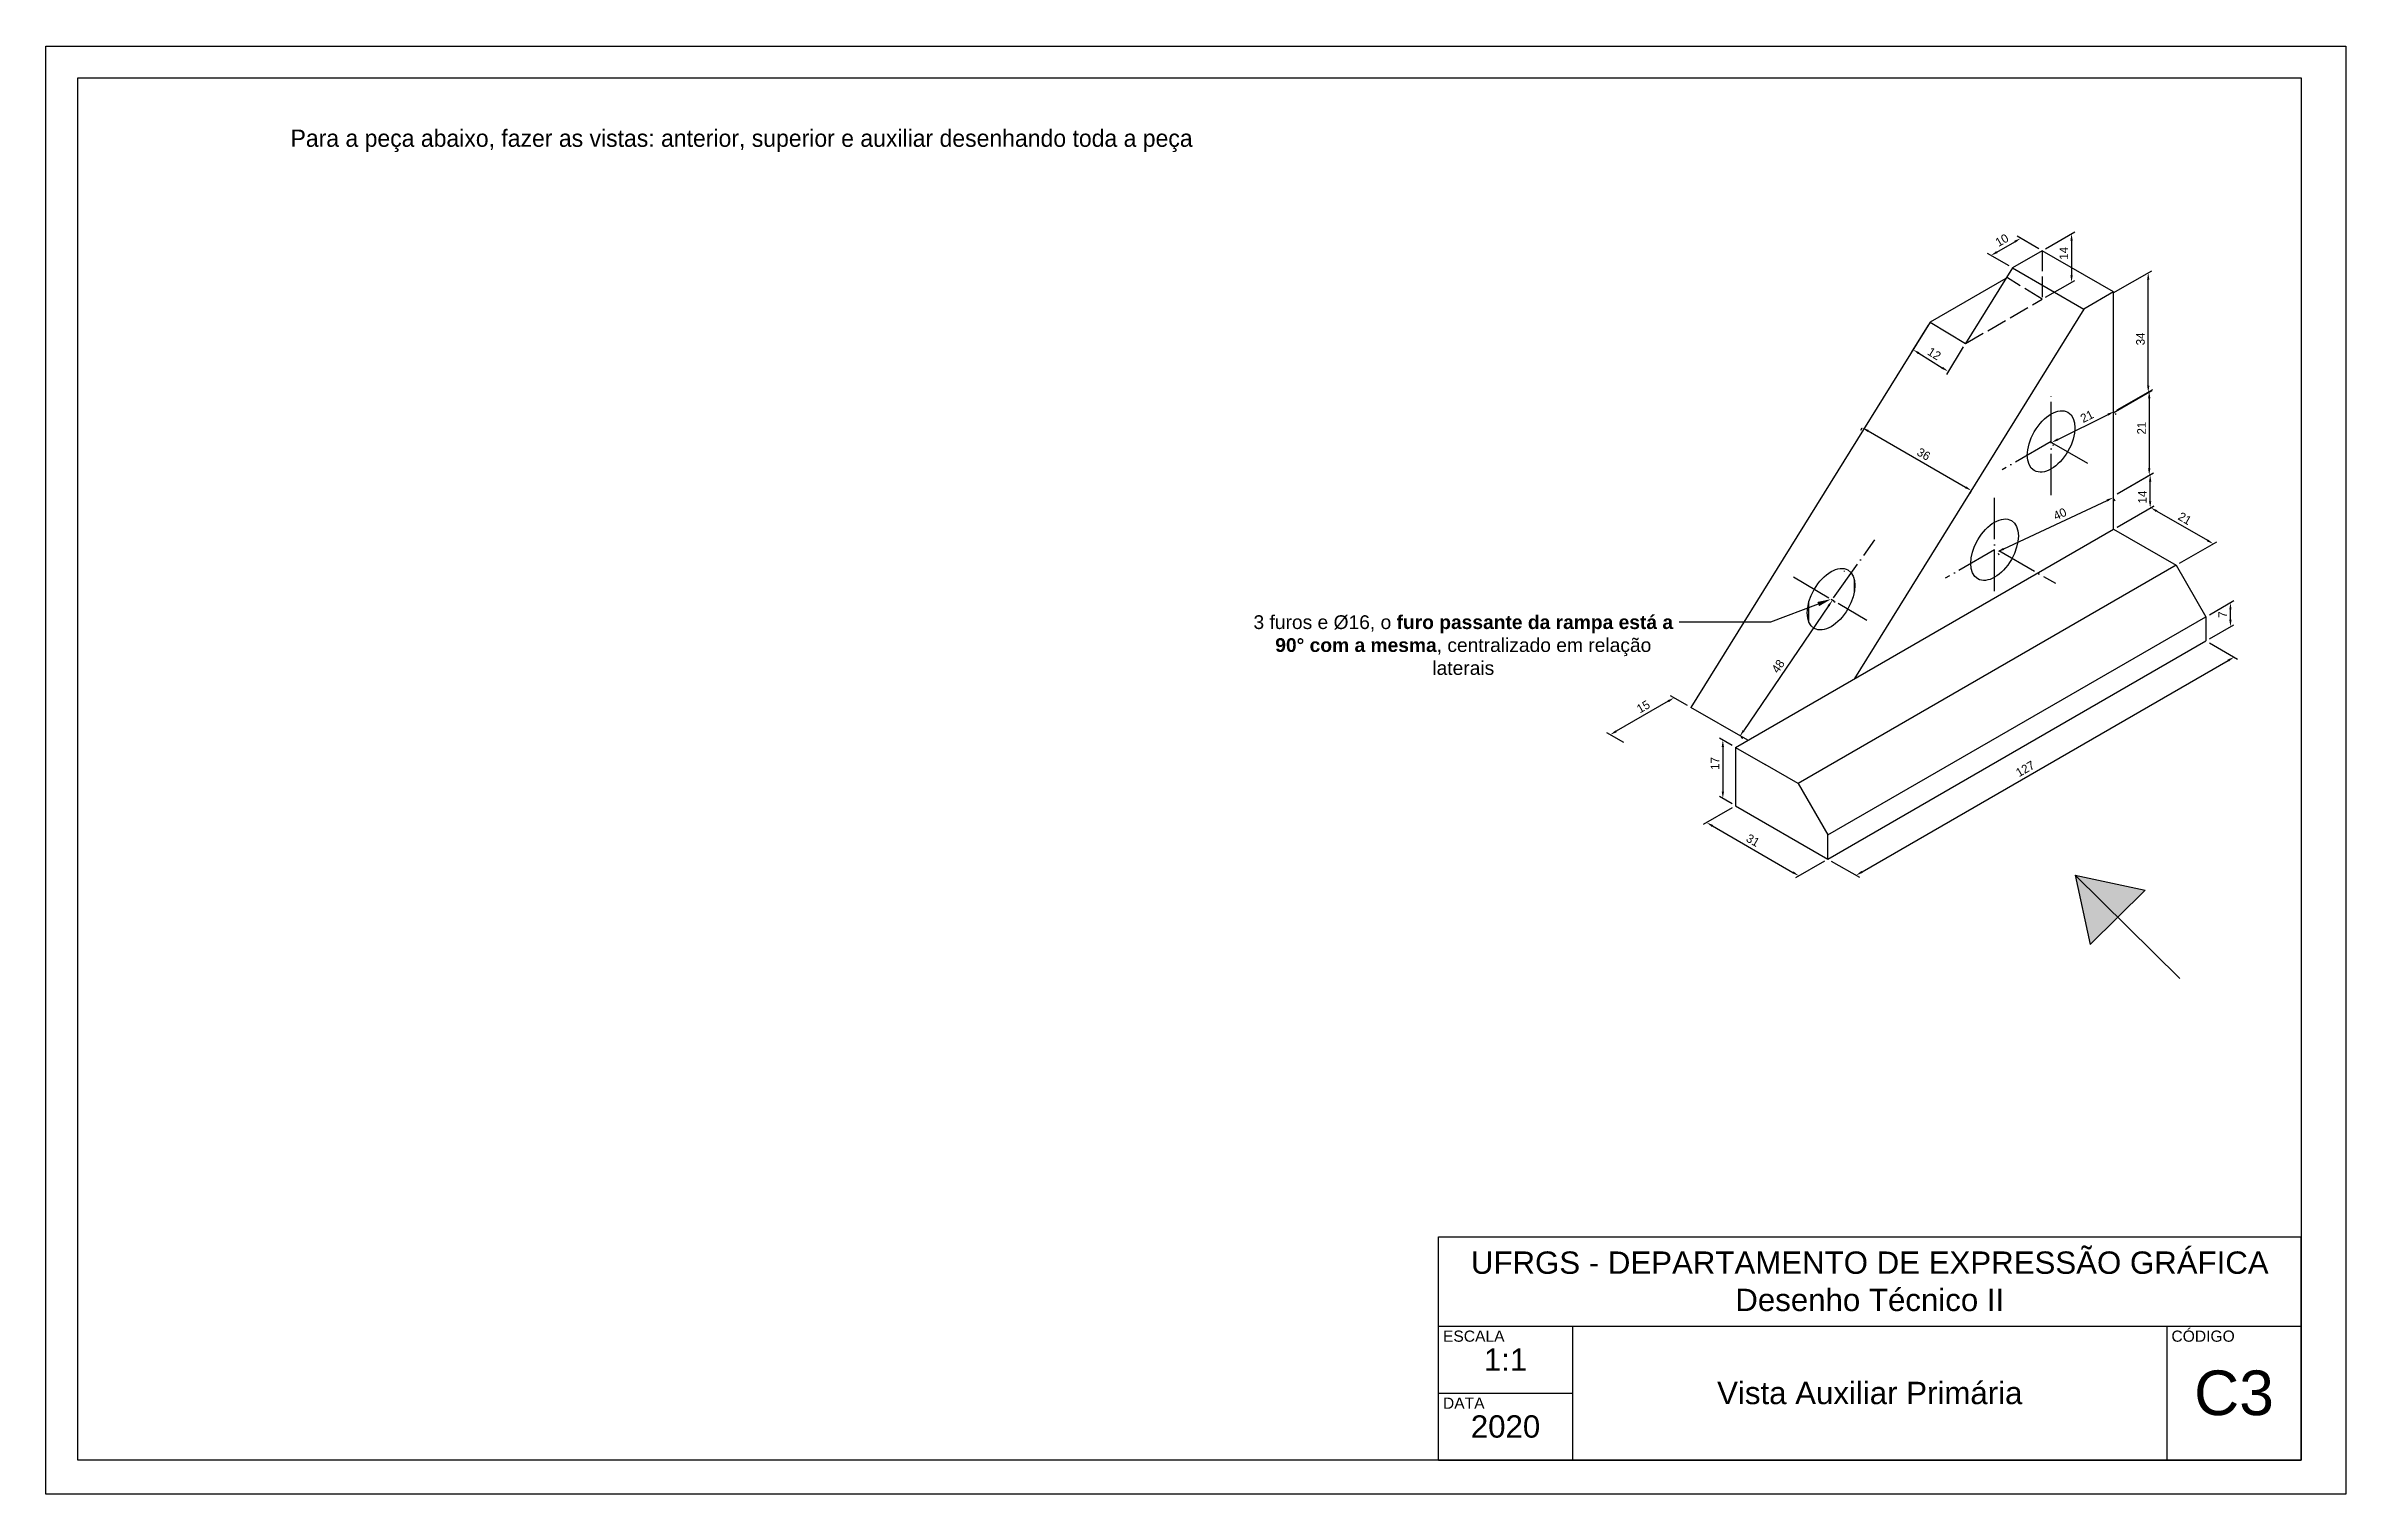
# Model space of a CAD drawing. Header units: metres. Extents: x -137 to 878, y -190 to 259.
# Drawn here: x 209 to 878, y -162 to 259 of the extents above; entities that cross this region are included whole.
import ezdxf
from ezdxf import colors
from ezdxf.entities.mleader import LeaderData, LeaderLine
from ezdxf.math import Vec2, Vec3

# ---------------------------------------------------------------- set-up
doc = ezdxf.new("R2010")
doc.units = ezdxf.units.M
doc.header["$LTSCALE"] = 0.5
doc.linetypes.add('ACAD_ISO02W100', pattern=[15, 12, -3])
doc.linetypes.add('ACAD_ISO04W100', pattern=[30, 24, -3, 0, -3])
for name, color, linetype in [('cotas', 114, 'Continuous'), ('eixos', 150, 'ACAD_ISO04W100'), ('Folha-selo', 106, 'Continuous'), ('hachura', 30, 'Continuous'), ('MARGEM', 106, 'Continuous'), ('não visivel', 1, 'ACAD_ISO02W100'), ('texto', 42, 'Continuous')]:
    doc.layers.add(name, color=color, linetype=linetype)
doc.layers.add('visivel', color=7, linetype='Continuous', lineweight=30)
doc.dimstyles.get("Standard").update_dxf_attribs({"dimtxt": 2.5, "dimasz": 2, "dimexe": 1, "dimexo": 1, "dimgap": 1, "dimtad": 1, "dimtoh": 1, "dimdec": 0, "dimzin": 0, "dimdsep": 46, "dimtxsty": 'Standard', "dimcen": 0.09, "dimadec": 0, "dimazin": 0, "dimtfac": 1, "dimtdec": 0, "dimtofl": 0, "dimtmove": 0, "dimatfit": 3, "dimfxl": 1, "dimtolj": 1, "dimtzin": 0, "dimarcsym": 0})

msp = doc.modelspace()

# ---------------------------------------------------------------- texts
at = {"layer": 'Folha-selo'}
for s, insert, char_height, width, attachment_point in [('{\\fArial|b0|i0|c0|p34;UFRGS - DEPARTAMENTO DE EXPRESSÃO GRÁFICA\\PDesenho Técnico II}', (739.91, -100.33), 6.5, 251.4448, 5), ('{\\fArial|b0|i0|c0|p34;ESCALA}', (615.76, -114.63), 3.25, 19.5611, 1), ('{\\fArial|b0|i0|c0|p34;1:1}', (633.96, -123.08), 6.5, 37.4788, 5), ('{\\fArial|b0|i0|c0|p34;CÓDIGO}', (827.66, -114.63), 3.25, 19.5611, 1), ('{\\fArial|b0|i0|c0|p34;C3}', (845.86, -132.83), 13, 36.0476, 5), ('{\\fArial|b0|i0|c0|p34;Vista Auxiliar Primária}', (739.91, -132.83), 6.5, 170.5814, 5), ('{\\fArial|b0|i0|c0|p34;DATA}', (615.76, -134.13), 3.25, 19.5611, 1), ('{\\fArial|b0|i0|c0|p34;2020}', (633.96, -142.58), 6.5, 36.7632, 5)]:
    msp.add_mtext(s, dxfattribs=dict(at, insert=insert, char_height=char_height, width=width, attachment_point=attachment_point))
at = {"layer": 'texto', "insert": (280.54, 234.78), "char_height": 5, "attachment_point": 1}
msp.add_mtext_dynamic_manual_height_columns('Para a peça abaixo, fazer as vistas: anterior, superior e auxiliar desenhando toda a peça', width=444.4018, gutter_width=1, heights=[0], dxfattribs=at)

# ---------------------------------------------------------------- blocks, each defined once
blk = doc.blocks.new('*D1')
at = {"layer": 'cotas', "color": 0, "lineweight": -2, "transparency": 16777216}
for p, q in [((737.65, 18.82), (844.17, 80.32)), ((838.7, 85.48), (846.9, 80.74)), ((728.71, 21.98), (736.92, 17.24))]:
    blk.add_line(p, q, dxfattribs=at)
at = {"layer": 'cotas', "color": 0, "transparency": 16777216}
for points in [[(844, 80.61), (844.34, 80.03), (845.9, 81.32)], [(737.48, 19.11), (737.82, 18.53), (735.92, 17.82)]]:
    blk.add_solid(points, dxfattribs=at)
at = {"layer": 'Defpoints', "color": 0, "transparency": 16777216}
for p in [(837.7, 86.06), (845.9, 81.32), (727.71, 22.56)]:
    blk.add_point(p, dxfattribs=at)
at = {"layer": 'cotas', "color": 0, "transparency": 16777216, "insert": (785.11, 48.82), "char_height": 2.5, "attachment_point": 5, "rotation": 30}
blk.add_mtext('\\A1;127', dxfattribs=at)
blk = doc.blocks.new('*D2')
at = {"layer": 'cotas', "color": 0, "lineweight": -2, "transparency": 16777216}
for p, q in [((699.87, 37.48), (691.44, 32.61)), ((694.17, 32.19), (717.55, 18.69)), ((726.71, 21.98), (718.28, 17.11))]:
    blk.add_line(p, q, dxfattribs=at)
at = {"layer": 'cotas', "color": 0, "transparency": 16777216}
for points in [[(694.33, 32.48), (694, 31.9), (692.44, 33.19)], [(717.72, 18.98), (717.38, 18.4), (719.28, 17.69)]]:
    blk.add_solid(points, dxfattribs=at)
at = {"layer": 'Defpoints', "color": 0, "transparency": 16777216}
for p in [(700.87, 38.06), (727.71, 22.56), (719.28, 17.69)]:
    blk.add_point(p, dxfattribs=at)
at = {"layer": 'cotas', "color": 0, "transparency": 16777216, "insert": (705.92, 28), "char_height": 2.5, "attachment_point": 5, "rotation": 330}
blk.add_mtext('\\A1;31', dxfattribs=at)
blk = doc.blocks.new('*D3')
at = {"layer": 'cotas', "color": 0, "lineweight": -2, "transparency": 16777216}
for p, q in [((838.7, 93.63), (845.82, 97.74)), ((844.82, 92.17), (844.82, 95.17)), ((838.7, 86.63), (845.82, 90.74))]:
    blk.add_line(p, q, dxfattribs=at)
at = {"layer": 'cotas', "color": 0, "transparency": 16777216}
for points in [[(844.49, 95.17), (845.15, 95.17), (844.82, 97.17)], [(844.49, 92.17), (845.15, 92.17), (844.82, 90.17)]]:
    blk.add_solid(points, dxfattribs=at)
at = {"layer": 'Defpoints', "color": 0, "transparency": 16777216}
for p in [(844.82, 97.17), (837.7, 93.06), (837.7, 86.06)]:
    blk.add_point(p, dxfattribs=at)
at = {"layer": 'cotas', "color": 0, "transparency": 16777216, "insert": (842.57, 93.67), "char_height": 2.5, "attachment_point": 5, "rotation": 90}
blk.add_mtext('\\A1;7', dxfattribs=at)
blk = doc.blocks.new('*D4')
at = {"layer": 'cotas', "color": 0, "lineweight": -2, "transparency": 16777216}
for p, q in [((776.89, 199.16), (782.09, 202.16)), ((789.07, 200.13), (782.82, 203.74)), ((780.41, 195.13), (774.16, 198.74))]:
    blk.add_line(p, q, dxfattribs=at)
at = {"layer": 'cotas', "color": 0, "transparency": 16777216}
for points in [[(781.92, 202.45), (782.25, 201.87), (783.82, 203.16)], [(776.72, 199.45), (777.06, 198.87), (775.16, 198.16)]]:
    blk.add_solid(points, dxfattribs=at)
at = {"layer": 'Defpoints', "color": 0, "transparency": 16777216}
for p in [(783.82, 203.16), (781.41, 194.56), (790.07, 199.56)]:
    blk.add_point(p, dxfattribs=at)
at = {"layer": 'cotas', "color": 0, "transparency": 16777216, "insert": (778.36, 202.61), "char_height": 2.5, "attachment_point": 5, "rotation": 30}
blk.add_mtext('\\A1;10', dxfattribs=at)
blk = doc.blocks.new('*D5')
at = {"layer": 'cotas', "color": 0, "lineweight": -2, "transparency": 16777216}
for p, q in [((756.92, 177.87), (751.98, 169.91)), ((754.2, 169.7), (761.01, 165.48)), ((767.12, 171.54), (762.18, 163.58))]:
    blk.add_line(p, q, dxfattribs=at)
at = {"layer": 'cotas', "color": 0, "transparency": 16777216}
for points in [[(754.38, 169.99), (754.03, 169.42), (752.51, 170.76)], [(761.19, 165.76), (760.83, 165.2), (762.71, 164.43)]]:
    blk.add_solid(points, dxfattribs=at)
at = {"layer": 'Defpoints', "color": 0, "transparency": 16777216}
for p in [(757.45, 178.72), (767.65, 172.39), (762.71, 164.43)]:
    blk.add_point(p, dxfattribs=at)
at = {"layer": 'cotas', "color": 0, "transparency": 16777216, "insert": (758.67, 169.58), "char_height": 2.5, "attachment_point": 5, "rotation": 328.17801}
blk.add_mtext('\\A1;12', dxfattribs=at)
blk = doc.blocks.new('*D6')
at = {"layer": 'cotas', "color": 0, "lineweight": -2, "transparency": 16777216}
for p, q in [((699.87, 55.63), (696.17, 57.76)), ((697.17, 55.19), (697.17, 42.19)), ((699.87, 38.63), (696.17, 40.76))]:
    blk.add_line(p, q, dxfattribs=at)
at = {"layer": 'cotas', "color": 0, "transparency": 16777216}
for points in [[(696.84, 55.19), (697.51, 55.19), (697.17, 57.19)], [(696.84, 42.19), (697.51, 42.19), (697.17, 40.19)]]:
    blk.add_solid(points, dxfattribs=at)
at = {"layer": 'Defpoints', "color": 0, "transparency": 16777216}
for p in [(700.87, 55.06), (697.17, 40.19), (700.87, 38.06)]:
    blk.add_point(p, dxfattribs=at)
at = {"layer": 'cotas', "color": 0, "transparency": 16777216, "insert": (694.92, 50.35), "char_height": 2.5, "attachment_point": 5, "rotation": 90}
blk.add_mtext('\\A1;17', dxfattribs=at)
blk = doc.blocks.new('*D7')
at = {"layer": 'cotas', "color": 0, "lineweight": -2, "transparency": 16777216}
for p, q in [((794.6, 144.65), (809.21, 151.87)), ((811.29, 152.16), (811.44, 151.86)), ((793.11, 143.16), (793.25, 142.86))]:
    blk.add_line(p, q, dxfattribs=at)
at = {"layer": 'cotas', "color": 0, "transparency": 16777216}
for points in [[(809.06, 152.17), (809.35, 151.57), (811, 152.76)], [(794.46, 144.95), (794.75, 144.35), (792.81, 143.76)]]:
    blk.add_solid(points, dxfattribs=at)
at = {"layer": 'Defpoints', "color": 0, "transparency": 16777216}
for p in [(810.85, 153.06), (811, 152.76), (792.66, 144.06)]:
    blk.add_point(p, dxfattribs=at)
at = {"layer": 'cotas', "color": 0, "transparency": 16777216, "insert": (803.08, 151.35), "char_height": 2.5, "attachment_point": 5, "rotation": 26.3295}
blk.add_mtext('\\A1;21', dxfattribs=at)
blk = doc.blocks.new('*D8')
at = {"layer": 'cotas', "color": 0, "lineweight": -2, "transparency": 16777216}
for p, q in [((810.91, 127.37), (811.17, 126.82)), ((778.87, 112.8), (808.93, 126.88)), ((777.22, 111.59), (777.48, 111.05))]:
    blk.add_line(p, q, dxfattribs=at)
at = {"layer": 'cotas', "color": 0, "transparency": 16777216}
for points in [[(808.79, 127.18), (809.07, 126.58), (810.74, 127.73)], [(778.72, 113.1), (779.01, 112.5), (777.05, 111.95)]]:
    blk.add_solid(points, dxfattribs=at)
at = {"layer": 'Defpoints', "color": 0, "transparency": 16777216}
for p in [(810.48, 128.28), (810.74, 127.73), (776.8, 112.5)]:
    blk.add_point(p, dxfattribs=at)
at = {"layer": 'cotas', "color": 0, "transparency": 16777216, "insert": (795.23, 122.95), "char_height": 2.5, "attachment_point": 5, "rotation": 25.09584}
blk.add_mtext('\\A1;40', dxfattribs=at)
blk = doc.blocks.new('*D9')
at = {"layer": 'cotas', "color": 0, "lineweight": -2, "transparency": 16777216}
for p, q in [((811.85, 128.83), (822.47, 134.96)), ((821.47, 126.68), (821.47, 132.39)), ((811.85, 119.13), (822.47, 125.26))]:
    blk.add_line(p, q, dxfattribs=at)
at = {"layer": 'cotas', "color": 0, "transparency": 16777216}
for points in [[(821.13, 132.39), (821.8, 132.39), (821.47, 134.39)], [(821.13, 126.68), (821.8, 126.68), (821.47, 124.68)]]:
    blk.add_solid(points, dxfattribs=at)
at = {"layer": 'Defpoints', "color": 0, "transparency": 16777216}
for p in [(821.47, 134.39), (810.85, 128.26), (810.85, 118.56)]:
    blk.add_point(p, dxfattribs=at)
at = {"layer": 'cotas', "color": 0, "transparency": 16777216, "insert": (819.22, 127.87), "char_height": 2.5, "attachment_point": 5, "rotation": 90}
blk.add_mtext('\\A1;14', dxfattribs=at)
blk = doc.blocks.new('*D10')
at = {"layer": 'cotas', "color": 0, "lineweight": -2, "transparency": 16777216}
for p, q in [((811.85, 153.23), (822.2, 159.2)), ((821.2, 156.63), (821.2, 136.23)), ((811.85, 128.83), (822.2, 134.81))]:
    blk.add_line(p, q, dxfattribs=at)
at = {"layer": 'cotas', "color": 0, "transparency": 16777216}
for points in [[(820.86, 156.63), (821.53, 156.63), (821.2, 158.63)], [(820.86, 136.23), (821.53, 136.23), (821.2, 134.23)]]:
    blk.add_solid(points, dxfattribs=at)
at = {"layer": 'Defpoints', "color": 0, "transparency": 16777216}
for p in [(810.85, 152.65), (821.2, 134.23), (810.85, 128.26)]:
    blk.add_point(p, dxfattribs=at)
at = {"layer": 'cotas', "color": 0, "transparency": 16777216, "insert": (818.95, 147.94), "char_height": 2.5, "attachment_point": 5, "rotation": 90}
blk.add_mtext('\\A1;21', dxfattribs=at)
blk = doc.blocks.new('*D11')
at = {"layer": 'cotas', "color": 0, "lineweight": -2, "transparency": 16777216}
for p, q in [((727.94, 96.23), (703.24, 59.93)), ((729.48, 97.61), (729.89, 97.33)), ((702.53, 58), (702.94, 57.71))]:
    blk.add_line(p, q, dxfattribs=at)
at = {"layer": 'cotas', "color": 0, "transparency": 16777216}
for points in [[(727.66, 96.42), (728.21, 96.05), (729.06, 97.89)], [(702.96, 60.12), (703.51, 59.74), (702.11, 58.28)]]:
    blk.add_solid(points, dxfattribs=at)
at = {"layer": 'Defpoints', "color": 0, "transparency": 16777216}
for p in [(728.65, 98.17), (701.7, 58.56), (702.11, 58.28)]:
    blk.add_point(p, dxfattribs=at)
at = {"layer": 'cotas', "color": 0, "transparency": 16777216, "insert": (713.25, 78.65), "char_height": 2.5, "attachment_point": 5, "rotation": 55.77048}
blk.add_mtext('\\A1;48', dxfattribs=at)
blk = doc.blocks.new('*D12')
at = {"layer": 'cotas', "color": 0, "lineweight": -2, "transparency": 16777216}
for p, q in [((791.07, 200.13), (799.6, 205.06)), ((798.6, 202.48), (798.6, 192.35)), ((791.07, 186), (799.6, 190.93))]:
    blk.add_line(p, q, dxfattribs=at)
at = {"layer": 'cotas', "color": 0, "transparency": 16777216}
for points in [[(798.27, 202.48), (798.94, 202.48), (798.6, 204.48)], [(798.27, 192.35), (798.94, 192.35), (798.6, 190.35)]]:
    blk.add_solid(points, dxfattribs=at)
at = {"layer": 'Defpoints', "color": 0, "transparency": 16777216}
for p in [(790.07, 199.56), (798.6, 190.35), (790.07, 185.42)]:
    blk.add_point(p, dxfattribs=at)
at = {"layer": 'cotas', "color": 0, "transparency": 16777216, "insert": (796.35, 198.79), "char_height": 2.5, "attachment_point": 5, "rotation": 90}
blk.add_mtext('\\A1;14', dxfattribs=at)
blk = doc.blocks.new('*D13')
at = {"layer": 'cotas', "color": 0, "lineweight": -2, "transparency": 16777216}
for p, q in [((737.61, 147.94), (737.2, 147.23)), ((739.43, 147.1), (767.74, 130.76)), ((769.38, 129.59), (768.97, 128.89))]:
    blk.add_line(p, q, dxfattribs=at)
at = {"layer": 'cotas', "color": 0, "transparency": 16777216}
for points in [[(739.6, 147.39), (739.26, 146.81), (737.7, 148.1)], [(767.91, 131.04), (767.57, 130.47), (769.47, 129.76)]]:
    blk.add_solid(points, dxfattribs=at)
at = {"layer": 'Defpoints', "color": 0, "transparency": 16777216}
for p in [(738.11, 148.8), (769.47, 129.76), (769.88, 130.46)]:
    blk.add_point(p, dxfattribs=at)
at = {"layer": 'cotas', "color": 0, "transparency": 16777216, "insert": (755.6, 140.36), "char_height": 2.5, "attachment_point": 5, "rotation": 330}
blk.add_mtext('\\A1;36', dxfattribs=at)
blk = doc.blocks.new('*D14')
at = {"layer": 'cotas', "color": 0, "lineweight": -2, "transparency": 16777216}
for p, q in [((681.25, 68.46), (666.16, 59.74)), ((686.9, 67.2), (681.99, 70.04)), ((668.34, 56.49), (663.43, 59.32))]:
    blk.add_line(p, q, dxfattribs=at)
at = {"layer": 'cotas', "color": 0, "transparency": 16777216}
for points in [[(681.09, 68.75), (681.42, 68.17), (682.99, 69.46)], [(665.99, 60.03), (666.33, 59.46), (664.43, 58.74)]]:
    blk.add_solid(points, dxfattribs=at)
at = {"layer": 'Defpoints', "color": 0, "transparency": 16777216}
for p in [(687.9, 66.63), (664.43, 58.74), (669.34, 55.91)]:
    blk.add_point(p, dxfattribs=at)
at = {"layer": 'cotas', "color": 0, "transparency": 16777216, "insert": (674.04, 66.89), "char_height": 2.5, "attachment_point": 5, "rotation": 30}
blk.add_mtext('\\A1;15', dxfattribs=at)
blk = doc.blocks.new('*D15')
at = {"layer": 'cotas', "color": 0, "lineweight": -2, "transparency": 16777216}
for p, q in [((810.71, 187.28), (821.91, 193.74)), ((820.91, 160.27), (820.91, 191.17)), ((810.71, 152.38), (821.91, 158.84))]:
    blk.add_line(p, q, dxfattribs=at)
at = {"layer": 'cotas', "color": 0, "transparency": 16777216}
for points in [[(820.58, 191.17), (821.24, 191.17), (820.91, 193.17)], [(820.58, 160.27), (821.24, 160.27), (820.91, 158.27)]]:
    blk.add_solid(points, dxfattribs=at)
at = {"layer": 'Defpoints', "color": 0, "transparency": 16777216}
for p in [(820.91, 193.17), (809.71, 186.7), (809.71, 151.8)]:
    blk.add_point(p, dxfattribs=at)
at = {"layer": 'cotas', "color": 0, "transparency": 16777216, "insert": (818.66, 173.89), "char_height": 2.5, "attachment_point": 5, "rotation": 90}
blk.add_mtext('\\A1;34', dxfattribs=at)
blk = doc.blocks.new('*D16')
at = {"layer": 'cotas', "color": 0, "lineweight": -2, "transparency": 16777216}
for p, q in [((811.85, 119.13), (822.64, 125.36)), ((823.37, 123.79), (838.1, 115.29)), ((830.04, 108.63), (840.83, 114.86))]:
    blk.add_line(p, q, dxfattribs=at)
at = {"layer": 'cotas', "color": 0, "transparency": 16777216}
for points in [[(823.54, 124.07), (823.21, 123.5), (821.64, 124.79)], [(838.26, 115.57), (837.93, 115), (839.83, 114.29)]]:
    blk.add_solid(points, dxfattribs=at)
at = {"layer": 'Defpoints', "color": 0, "transparency": 16777216}
for p in [(810.85, 118.56), (839.83, 114.29), (829.04, 108.06)]:
    blk.add_point(p, dxfattribs=at)
at = {"layer": 'cotas', "color": 0, "transparency": 16777216, "insert": (831.55, 121.66), "char_height": 2.5, "attachment_point": 5, "rotation": 330}
blk.add_mtext('\\A1;21', dxfattribs=at)

# ---------------------------------------------------------------- dimensions: what is measured, and where the dimension line sits
at = {"layer": 'cotas'}
for base, p1, p2, angle, picture, middle in [((783.82, 203.16), (781.41, 194.56), (790.07, 199.56), 30, '*D4', (779.49, 200.66)), ((798.6, 190.35), (790.07, 199.56), (790.07, 185.42), 270, '*D12', (798.6, 198.79)), ((762.71, 164.43), (757.45, 178.72), (767.65, 172.39), 328.17801, '*D5', (757.48, 167.67)), ((839.83, 114.29), (810.85, 118.56), (829.04, 108.06), 330, '*D16', (830.43, 119.71)), ((702.11, 58.28), (728.65, 98.17), (701.7, 58.56), 235.77048, '*D11', (715.11, 77.38)), ((844.82, 97.17), (837.7, 86.06), (837.7, 93.06), 90, '*D3', (844.82, 93.67)), ((845.9, 81.32), (727.71, 22.56), (837.7, 86.06), 30, '*D1', (786.23, 46.87)), ((697.17, 40.19), (700.87, 55.06), (700.87, 38.06), 270, '*D6', (697.17, 50.35)), ((719.28, 17.69), (700.87, 38.06), (727.71, 22.56), 330, '*D2', (704.8, 26.05))]:
    dim = msp.add_linear_dim(base=base, p1=p1, p2=p2, angle=angle, dimstyle='Standard', dxfattribs=at)
    dim.commit()
    dim.dimension.update_dxf_attribs({"geometry": picture, "text_midpoint": middle, "dimtype": 161})
for base, p1, p2, angle, text, picture, middle in [((820.91, 193.17), (809.71, 151.8), (809.71, 186.7), 90, '34', '*D15', (820.91, 173.89)), ((821.2, 134.23), (810.85, 152.65), (810.85, 128.26), 270, '21', '*D10', (821.2, 147.94)), ((769.47, 129.76), (738.11, 148.8), (769.88, 130.46), 330, '36', '*D13', (754.47, 138.42)), ((811, 152.76), (792.66, 144.06), (810.85, 153.06), 26.3295, '21', '*D7', (804.08, 149.33)), ((821.47, 134.39), (810.85, 118.56), (810.85, 128.26), 90, '14', '*D9', (821.47, 127.87)), ((810.74, 127.73), (776.8, 112.5), (810.48, 128.28), 25.09584, '40', '*D8', (796.18, 120.91)), ((664.43, 58.74), (687.9, 66.63), (669.34, 55.91), 210, '15', '*D14', (675.16, 64.94))]:
    dim = msp.add_linear_dim(base=base, p1=p1, p2=p2, angle=angle, text=text, dimstyle='Standard', dxfattribs=at)
    dim.commit()
    dim.dimension.update_dxf_attribs({"geometry": picture, "text_midpoint": middle, "dimtype": 161})

# ---------------------------------------------------------------- hatches: boundary and pattern name
at = {"layer": 'visivel'}
h = msp.add_hatch(color=256, dxfattribs=at)
h.dxf.hatch_style = 1
h.paths.add_polyline_path([(799.61, 17.83), (804.04, -2.35), (812.07, 5.58)])
h.paths.add_polyline_path([(820.04, 13.46), (799.61, 17.83), (812.07, 5.58)])

# ---------------------------------------------------------------- linework, layer by layer
at = {"layer": 'eixos'}
for p, q in [((792.66, 128.45), (792.66, 158.45)), ((792.66, 144.06), (778.4, 135.82)), ((792.81, 143.76), (804.19, 137.19)), ((776.21, 100.52), (776.21, 128.34)), ((729.38, 98.59), (741.39, 115.41)), ((776.21, 112.56), (761.82, 104.24)), ((777.41, 112.33), (793.89, 102.82)), ((717.69, 104.62), (739.02, 92.06)), ((728.65, 98.17), (729.43, 97.72)), ((728.65, 98.17), (728.65, 98.17))]:
    msp.add_line(p, q, dxfattribs=at)
at = {"layer": 'Folha-selo'}
for p, q in [((614.46, -87.33), (865.36, -87.33)), ((614.46, -152.33), (614.46, -87.33)), ((865.36, -152.33), (865.36, -87.33)), ((614.46, -113.33), (865.36, -113.33)), ((653.46, -113.33), (653.46, -152.33)), ((826.36, -113.33), (826.36, -152.33)), ((614.46, -132.83), (653.46, -132.83)), ((614.46, -152.33), (865.36, -152.33))]:
    msp.add_line(p, q, dxfattribs=at)
at = {"layer": 'hachura'}
for p, q in [((732.54, 106.18), (732.54, 106.45)), ((733.27, 95.13), (733.42, 95.04))]:
    msp.add_line(p, q, dxfattribs=at)
at = {"layer": 'hachura', "linetype": 'Continuous'}
for p, q in [((735.42, 100.35), (735.42, 103.8)), ((722.14, 91.66), (722.14, 97.16))]:
    msp.add_line(p, q, dxfattribs=at)
at = {"layer": 'MARGEM'}
for points in [[(878.43, -162.18), (209.41, -162.18), (209.41, 259.11), (878.43, 259.11)], [(865.36, -152.33), (218.69, -152.33), (218.69, 249.85), (865.36, 249.85)]]:
    msp.add_lwpolyline(points, close=True, dxfattribs=at)
at = {"layer": 'não visivel'}
for p, q in [((790.07, 199.56), (790.07, 185.42)), ((790.07, 185.42), (779.72, 191.84)), ((767.74, 172.53), (790.07, 185.42))]:
    msp.add_line(p, q, dxfattribs=at)
at = {"layer": 'visivel'}
for p, q in [((781.41, 194.56), (767.74, 172.53)), ((790.07, 199.56), (781.41, 194.56)), ((781.41, 194.56), (802.19, 182.56)), ((810.85, 187.56), (790.07, 199.56)), ((779.47, 191.44), (757.45, 178.72)), ((810.85, 187.56), (802.19, 182.56)), ((810.85, 118.56), (810.85, 187.56)), ((802.19, 182.56), (735.48, 75.04)), ((757.45, 178.72), (687.9, 66.63)), ((757.45, 178.72), (767.74, 172.53)), ((700.87, 55.06), (810.85, 118.56)), ((810.85, 118.56), (829.04, 108.06)), ((829.04, 108.06), (719.05, 44.56)), ((829.04, 108.06), (837.7, 93.06)), ((727.71, 29.56), (837.7, 93.06)), ((837.7, 93.06), (837.7, 86.06)), ((727.71, 22.56), (837.7, 86.06)), ((704.4, 57.1), (687.9, 66.63)), ((700.87, 55.06), (700.87, 38.06)), ((700.87, 55.06), (709.53, 50.06)), ((700.87, 55.06), (709.53, 50.06)), ((719.05, 44.56), (709.53, 50.06)), ((719.05, 44.56), (727.71, 29.56)), ((700.87, 38.06), (727.71, 22.56)), ((727.71, 22.56), (727.71, 29.56)), ((727.71, 22.56), (727.71, 29.56)), ((830.14, -12.19), (799.61, 17.83)), ((799.61, 17.83), (804.04, -2.35)), ((799.61, 17.83), (820.04, 13.46)), ((820.04, 13.46), (804.04, -2.35))]:
    msp.add_line(p, q, dxfattribs=at)
for centre in [(792.66, 144.06), (776.21, 112.56), (728.65, 98.17)]:
    msp.add_ellipse(centre, major_axis=(-4.9, -8.49), ratio=0.57735, dxfattribs=at)

msp.set_redraw_order([(e.dxf.handle, doc.entitydb.next_handle()) for e in msp.query("TEXT MTEXT ATTDEF DIMENSION ARC_DIMENSION")])  # texts and dimensions are drawn at this point

# ---------------------------------------------------------------- leaders
at = {"layer": 'texto'}
ml = msp.add_multileader_mtext('Standard', dxfattribs=at)
ml.set_content('{\\fArial|b0|i0|c0|p34;3 furos e %%C16, o\\fArial|b1|i0|c0|p34;\\C25; furo passante da rampa está a 90° com a mesma\\fArial|b0|i0|c0|p34;\\C256;, centralizado em relação laterais }', color=256)
ml.set_leader_properties()
ml.build(insert=Vec2(0, 0))
ml.multileader.update_dxf_attribs({"dogleg_length": 0.36})
ctx = ml.context
ctx.base_point, ctx.plane_origin = Vec3(558.85, 91.44), Vec3(728.65, 98.17)
ctx.text_align_type = 1
notes = []
notes.append((ctx, [(0, (1, 1, 0), (711.02, 91.44), (-1, 0), 26.54, [(0, [(728.65, 98.17)], 0, [])])]))
ctx.mtext.insert, ctx.mtext.width, ctx.mtext.defined_height, ctx.mtext.alignment, ctx.mtext.flow_direction = Vec3(621.67, 93.48), 122.0199, 17.98, 2, 5
for ctx, leaders in notes:
    for number, flags, end, landing, length, lines in leaders:
        leader = LeaderData()
        leader.index, (leader.has_last_leader_line, leader.has_dogleg_vector, leader.attachment_direction) = number, flags
        leader.last_leader_point, leader.dogleg_vector, leader.dogleg_length = Vec3(end), Vec3(landing), length
        for number, points, colour, breaks in lines:
            line = LeaderLine()
            line.index, line.vertices, line.color, line.breaks = number, Vec3.list(points), colors.encode_raw_color(colour), breaks
            leader.lines.append(line)
        ctx.leaders.append(leader)

doc.saveas('drawing.dxf')
